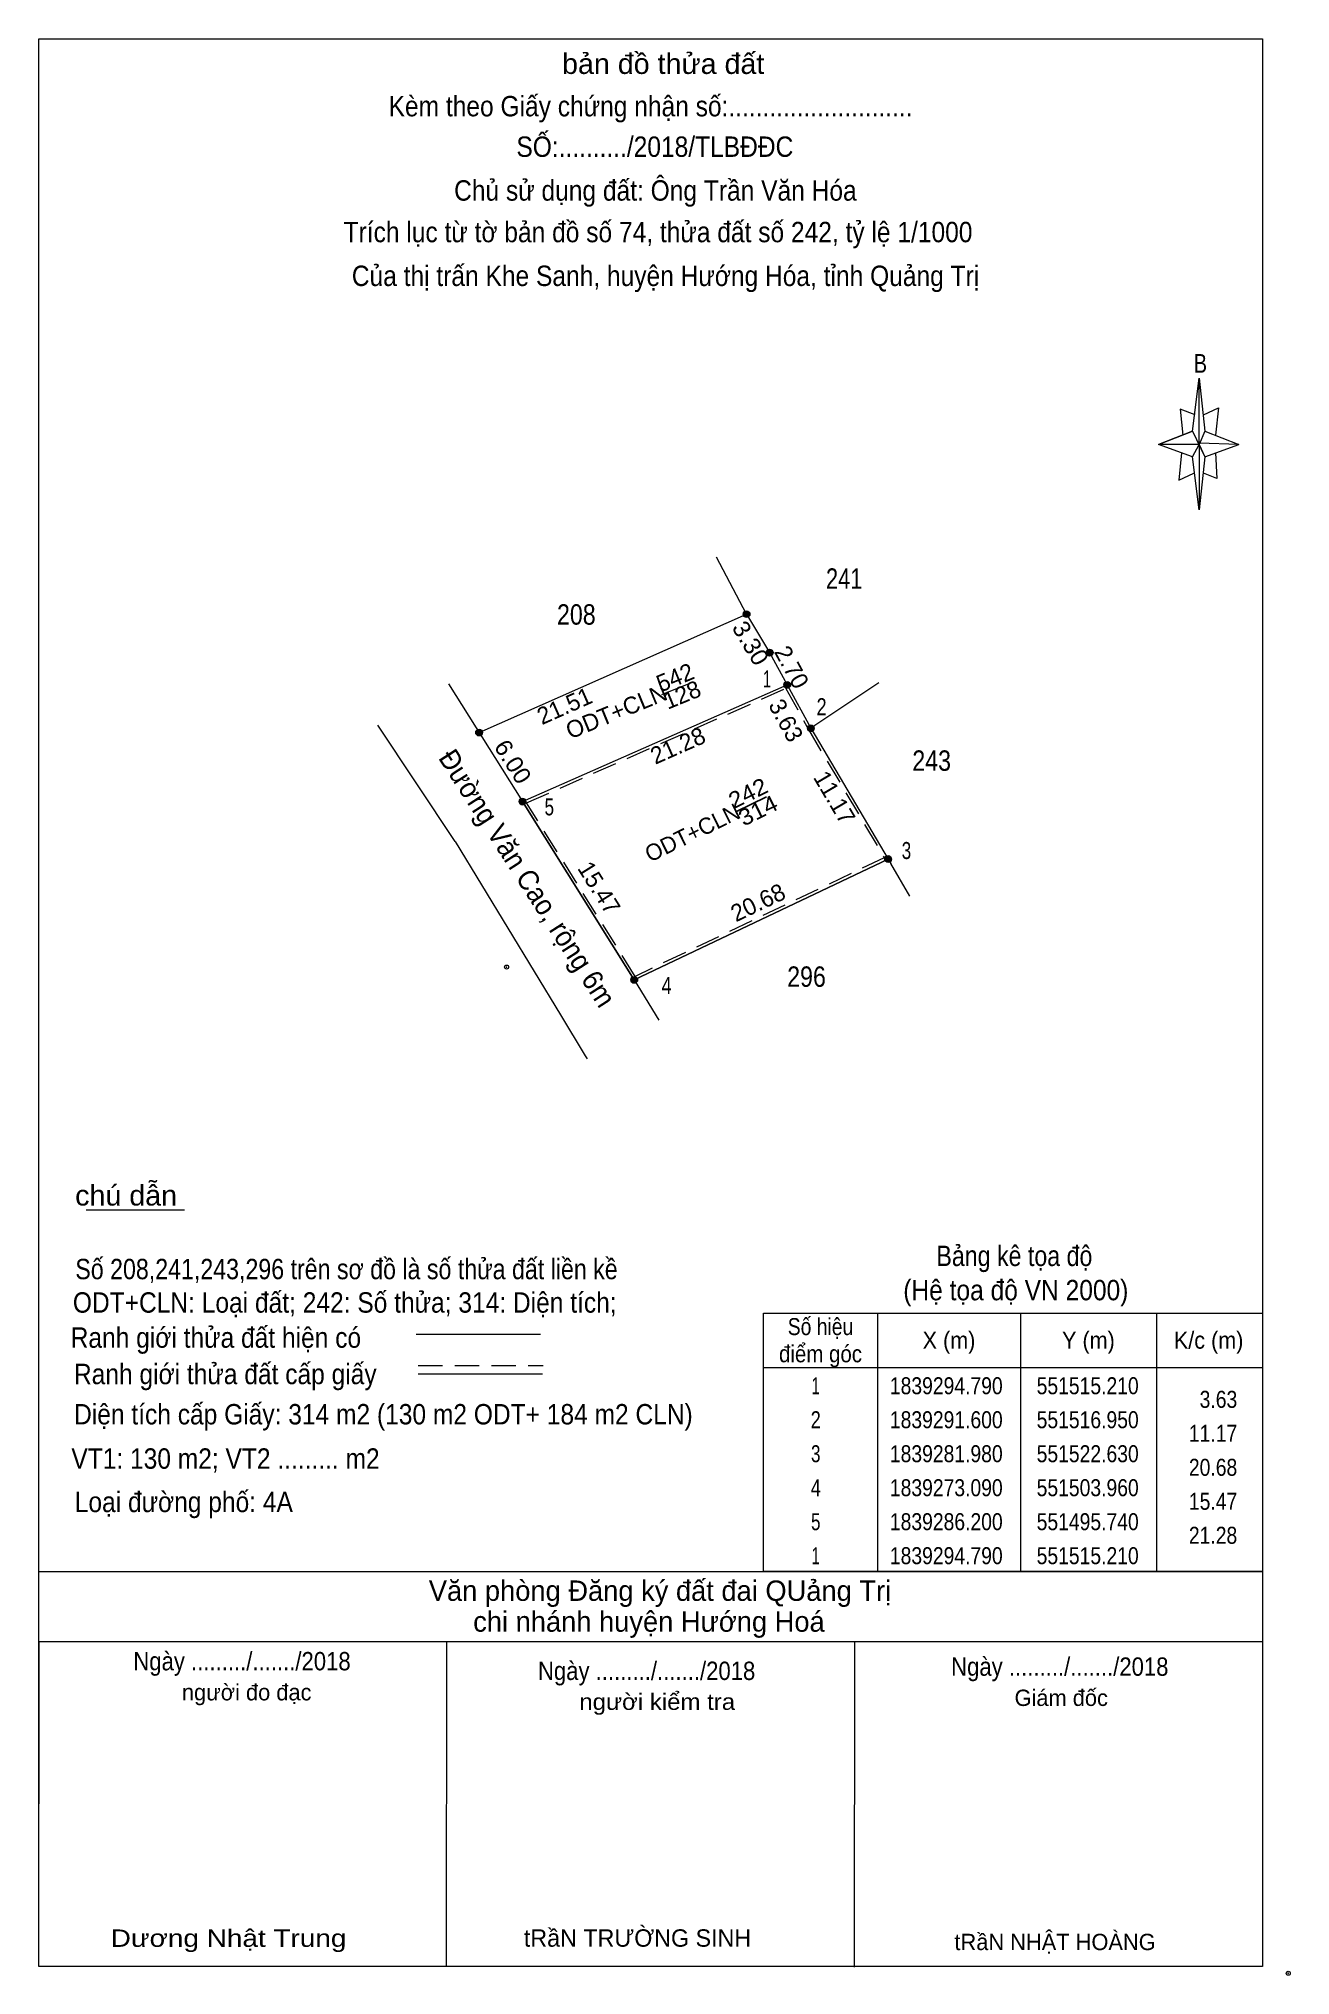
# Model space of a CAD drawing. Header units: metres. Extents: x 551255 to 552054, y 1839191 to 1839364.
# Drawn here: x 551460.2 to 551552.2, y 1839199.9 to 1839342.3 of the extents above; entities that cross this region are included whole.
import ezdxf
from ezdxf.enums import TextEntityAlignment as Align

# ---------------------------------------------------------------- set-up
doc = ezdxf.new("R2010")
doc.units = ezdxf.units.M
doc.header["$LTSCALE"] = 0.6
doc.header["$PDMODE"] = 32
doc.header["$PDSIZE"] = 0.3
doc.linetypes.add('MEDIUM_DASHED', pattern=[4.5, 3, -1.5])
for name, color, linetype, lineweight in [('1', 7, 'Continuous', 13), ('10', 7, 'Continuous', 13), ('17', 7, 'Continuous', 13), ('2', 7, 'Continuous', 13), ('5', 7, 'Continuous', 13), ('6', 7, 'Continuous', 13), ('63', 7, 'Continuous', 13)]:
    doc.layers.add(name, color=color, linetype=linetype, lineweight=lineweight)

msp = doc.modelspace()

# ---------------------------------------------------------------- texts
at = {"layer": '1', "width": 1.2}
msp.add_text('Dương Nhật Trung', height=1.28, dxfattribs=at).set_placement((551482.79, 1839201.96), align=Align.RIGHT)
at = {"layer": '1'}
msp.add_text('tRầN TRƯỜNG SINH', height=1.28, dxfattribs=at).set_placement((551512.56, 1839201.97), align=Align.RIGHT)
at = {"layer": '2'}
for s, width, p in [('241', 0.8, (551519.4, 1839301.86)), ('208', 0.85, (551499.7, 1839299.22)), ('243', 0.85, (551525.835, 1839288.47)), ('296', 0.85, (551516.63, 1839272.58))]:
    msp.add_text(s, height=1.5, dxfattribs=dict(at, width=width)).set_placement(p, align=Align.CENTER)
for s, height, rotation, width, p in [('3.30', 1.25, 300.994, 1.05, (551511.978, 1839297.5418)), ('6.00', 1.25, 302.127, 1.05, (551494.5061, 1839288.8074)), ('Đường Văn Cao, rộng 6m', 1.5, 302.799, 0.95, (551495.4678, 1839280.1663)), ('242', 1.2, 26.275, 1.1, (551512.5944, 1839286.2888)), ('314', 1.2, 26.275, 1.1, (551513.3294, 1839285.0112))]:
    msp.add_text(s, height=height, rotation=rotation, dxfattribs=dict(at, width=width)).set_placement(p, align=Align.CENTER)
for s, rotation, p in [('2.70', 298.56, (551514.9934, 1839295.7988)), ('542', 22.282, (551507.203, 1839294.7603)), ('21.51', 23.884, (551499.0819, 1839292.6701)), ('ODT+CLN', 22.282, (551502.883, 1839292.261)), ('128', 22.282, (551507.708, 1839293.4842)), ('21.28', 23.807, (551507.4177, 1839289.7528))]:
    msp.add_text(s, height=1.25, rotation=rotation, dxfattribs=at).set_placement(p, align=Align.CENTER)
msp.add_text('ODT+CLN ', height=1.2, rotation=26.275, dxfattribs=at).set_placement((551512.2788, 1839285.2425), align=Align.RIGHT)
at = {"layer": '5'}
for s, height, width, p in [('bản đồ thửa đất', 1.5, 1.05, (551506.09, 1839339.73)), ('Kèm theo Giấy chứng nhận số:...........................', 1.5, 0.9, (551505.16, 1839336.61)), ('SỐ:........../2018/TLBĐĐC', 1.5, 0.9, (551505.475, 1839333.63)), ('Chủ sử dụng đất: Ông Trần Văn Hóa', 1.5, 0.9, (551505.515, 1839330.41)), ('Trích lục từ tờ bản đồ số 74, thửa đất số 242, tỷ lệ 1/1000 ', 1.5, 0.9, (551505.96, 1839327.35)), ('Của thị trấn Khe Sanh, huyện Hướng Hóa, tỉnh Quảng Trị', 1.5, 0.9, (551506.26, 1839324.13)), ('B', 1.378, 0.8, (551545.6, 1839317.75))]:
    msp.add_text(s, height=height, dxfattribs=dict(at, width=width)).set_placement(p, align=Align.CENTER)
at = {"layer": '6'}
for s, width, p in [('chú dẫn', 1.05, (551462.84, 1839256.49)), ('Số 208,241,243,296 trên sơ đồ là số thửa đất liền kề', 0.85, (551462.85, 1839251.07)), ('ODT+CLN: Loại đất; 242: Số thửa; 314: Diện tích;', 0.9, (551462.67, 1839248.61)), ('Ranh giới thửa đất hiện có ', 0.9, (551462.51, 1839246.03)), ('Ranh giới thửa đất cấp giấy', 0.9, (551462.75, 1839243.35)), ('Diện tích cấp Giấy: 314 m2 (130 m2 ODT+ 184 m2 CLN)', 0.9, (551462.76, 1839240.39)), ('VT1: 130 m2; VT2 ......... m2', 0.9, (551462.56, 1839237.13)), ('Loại đường phố: 4A', 0.9, (551462.81, 1839233.94))]:
    msp.add_text(s, height=1.5, dxfattribs=dict(at, width=width)).set_placement(p)
for s, height, width, p in [('Bảng kê tọa độ', 1.5, 0.85, (551531.92, 1839252.04)), ('(Hệ tọa độ VN 2000)', 1.5, 0.9, (551532.025, 1839249.52)), ('Ngày ........./......./2018', 1.35, 0.9, (551475.11, 1839222.3)), ('Ngày ........./......./2018', 1.35, 0.9, (551535.26, 1839221.9)), ('Ngày ........./......./2018', 1.35, 0.9, (551504.87, 1839221.59)), ('người kiểm tra', 1.2, 1.1, (551505.65, 1839219.39))]:
    msp.add_text(s, height=height, dxfattribs=dict(at, width=width)).set_placement(p, align=Align.CENTER)
for s, height, p in [(' Văn phòng Đăng ký đất đai QUảng Trị', 1.5, (551505.575, 1839227.41)), ('chi nhánh huyện Hướng Hoá', 1.5, (551505.04, 1839225.14)), ('người đo đạc', 1.2, (551475.455, 1839220.09)), ('Giám đốc', 1.2, (551535.365, 1839219.68)), ('tRầN NHẬT HOÀNG', 1.2, (551534.91, 1839201.72))]:
    msp.add_text(s, height=height, dxfattribs=at).set_placement(p, align=Align.CENTER)
at = {"layer": '63'}
for s, width, p in [('1', 0.65, (551514.03, 1839294.6)), ('2', 0.8, (551518.11, 1839292.56)), ('5', 0.75, (551498.06, 1839285.19)), ('3', 0.75, (551524.33, 1839281.98)), ('4', 0.8, (551506.71, 1839272.05)), ('3.63', 0.85, (551548.31, 1839241.61)), ('11.17', 0.85, (551548.31, 1839239.11)), ('20.68', 0.85, (551548.31, 1839236.61)), ('15.47', 0.85, (551548.31, 1839234.11)), ('21.28', 0.85, (551548.31, 1839231.61))]:
    msp.add_text(s, height=1.25, dxfattribs=dict(at, width=width)).set_placement(p, align=Align.RIGHT)
for s, rotation, p in [('3.63', 298.61, (551514.5686, 1839291.8793)), ('11.17', 300.559, (551518.1495, 1839286.1878)), ('15.47', 302.088, (551500.8487, 1839279.532)), ('20.68', 25.462, (551513.3263, 1839278.2182))]:
    msp.add_text(s, height=1.25, rotation=rotation, dxfattribs=at).set_placement(p, align=Align.CENTER)
for s, width, p in [('Số hiệu', 0.85, (551517.66, 1839246.96)), ('điểm góc', 0.9, (551517.66, 1839244.96)), ('X (m)', 0.95, (551527.11, 1839245.96)), ('Y (m)', 0.95, (551537.365, 1839245.96)), ('K/c (m)', 0.95, (551546.205, 1839245.96)), ('1', 0.65, (551517.305, 1839242.61)), ('1839294.790', 0.85, (551526.91, 1839242.61)), ('551515.210', 0.85, (551537.31, 1839242.61)), ('2', 0.8, (551517.31, 1839240.11)), ('1839291.600', 0.85, (551526.91, 1839240.11)), ('551516.950', 0.85, (551537.31, 1839240.11)), ('3', 0.75, (551517.31, 1839237.61)), ('1839281.980', 0.85, (551526.91, 1839237.61)), ('551522.630', 0.85, (551537.31, 1839237.61)), ('4', 0.8, (551517.315, 1839235.11)), ('1839273.090', 0.85, (551526.91, 1839235.11)), ('551503.960', 0.85, (551537.31, 1839235.11)), ('5', 0.75, (551517.31, 1839232.61)), ('1839286.200', 0.85, (551526.91, 1839232.61)), ('551495.740', 0.85, (551537.31, 1839232.61)), ('1', 0.65, (551517.305, 1839230.11)), ('1839294.790', 0.85, (551526.91, 1839230.11)), ('551515.210', 0.85, (551537.31, 1839230.11))]:
    msp.add_text(s, height=1.25, dxfattribs=dict(at, width=width)).set_placement(p, align=Align.CENTER)

# ---------------------------------------------------------------- hatches: boundary and pattern name
at = {"layer": '63'}
for points in [[(551512.47, 1839299.99, 1), (551511.97, 1839299.99, 1)], [(551514.17, 1839297.16, 1), (551513.67, 1839297.16, 1)], [(551515.46, 1839294.79, 1), (551514.96, 1839294.79, 1)], [(551517.2, 1839291.6, 1), (551516.7, 1839291.6, 1)], [(551492.8, 1839291.28, 1), (551492.3, 1839291.28, 1)], [(551495.99, 1839286.2, 1), (551495.49, 1839286.2, 1)], [(551522.88, 1839281.98, 1), (551522.38, 1839281.98, 1)], [(551504.21, 1839273.09, 1), (551503.71, 1839273.09, 1)]]:
    msp.add_hatch(color=256, dxfattribs=at).paths.add_polyline_path(points)

# ---------------------------------------------------------------- linework, layer by layer
at = {"layer": '1'}
msp.add_lwpolyline([(551515.21, 1839294.79), (551516.95, 1839291.6), (551522.63, 1839281.98), (551503.96, 1839273.09), (551495.74, 1839286.2)], close=True, dxfattribs=at)
at = {"layer": '1', "linetype": 'MEDIUM_DASHED'}
msp.add_lwpolyline([(551515.12, 1839294.53), (551516.78, 1839291.5), (551522.35, 1839282.07), (551504.03, 1839273.35), (551496.03, 1839286.11)], close=True, dxfattribs=at)
at = {"layer": '1'}
msp.add_point((551494.57, 1839274.03), dxfattribs=at)
at = {"layer": '10'}
for p, q in [((551490.3, 1839294.87), (551495.74, 1839286.2)), ((551490.78, 1839283.27), (551485.1, 1839291.82)), ((551503.96, 1839273.09), (551505.76, 1839270.12))]:
    msp.add_line(p, q, dxfattribs=at)
msp.add_lwpolyline([(551490.78, 1839283.27), (551498.54, 1839270.51), (551500.35, 1839267.5)], dxfattribs=at)
at = {"layer": '17'}
for p, q in [((551463.65, 1839256.17), (551470.89, 1839256.17)), ((551460.16, 1839200.52), (551460.18, 1839224.43)), ((551490.16, 1839200.49), (551490.18, 1839224.41)), ((551520.16, 1839200.47), (551520.18, 1839224.38))]:
    msp.add_line(p, q, dxfattribs=at)
at = {"layer": '2'}
for p, q in [((551512.22, 1839299.99), (551510.01, 1839304.19)), ((551492.55, 1839291.28), (551512.22, 1839299.99)), ((551495.74, 1839286.2), (551515.21, 1839294.79)), ((551506, 1839294.09), (551508.24, 1839295)), ((551521.95, 1839294.94), (551516.95, 1839291.6)), ((551516.95, 1839291.6), (551522.63, 1839281.98)), ((551495.74, 1839286.2), (551503.96, 1839273.09)), ((551503.96, 1839273.09), (551522.63, 1839281.98)), ((551522.63, 1839281.98), (551522.82, 1839281.66)), ((551524.24, 1839279.25), (551522.82, 1839281.66)), ((551500.35, 1839267.5), (551500.49, 1839267.27))]:
    msp.add_line(p, q, dxfattribs=at)
at = {"layer": '2', "lineweight": 25}
msp.add_line((551511.43, 1839285.44), (551513.68, 1839286.55), dxfattribs=at)
at = {"layer": '2'}
msp.add_lwpolyline([(551512.22, 1839299.99), (551513.92, 1839297.16), (551515.21, 1839294.79), (551516.95, 1839291.6)], dxfattribs=at)
at = {"layer": '5'}
for p, q in [((551545.02, 1839313.46), (551545.52, 1839317.36)), ((551545.92, 1839313.46), (551548.42, 1839312.46)), ((551545.02, 1839311.56), (551542.52, 1839312.46)), ((551545.92, 1839311.56), (551545.52, 1839307.66)), ((551546.72, 1839311.86), (551546.82, 1839309.96)), ((551546.82, 1839309.96), (551545.82, 1839310.36))]:
    msp.add_line(p, q, dxfattribs=at)
for points in [[(551460.16, 1839342.32), (551550.16, 1839342.32), (551550.16, 1839200.52), (551460.16, 1839200.52)], [(551545.52, 1839317.36), (551545.92, 1839313.46), (551545.52, 1839312.46)], [(551545.52, 1839312.46), (551542.52, 1839312.46), (551545.02, 1839313.46), (551545.92, 1839311.56), (551548.42, 1839312.46), (551545.52, 1839312.56)], [(551545.52, 1839312.46), (551545.52, 1839307.66), (551545.02, 1839311.56)]]:
    msp.add_lwpolyline(points, close=True, dxfattribs=at)
for points in [[(551545.22, 1839314.66), (551544.12, 1839315.06), (551544.32, 1839313.16)], [(551545.82, 1839314.66), (551546.92, 1839315.16), (551546.72, 1839313.16)], [(551545.52, 1839312.46), (551545.02, 1839313.46), (551542.52, 1839312.46)], [(551544.22, 1839311.86), (551544.02, 1839309.86), (551545.12, 1839310.36)], [(551545.52, 1839312.46), (551545.92, 1839311.56), (551548.42, 1839312.46)]]:
    msp.add_lwpolyline(points, dxfattribs=at)
at = {"layer": '6'}
for p, q in [((551487.92, 1839247.04), (551497.06, 1839247.04)), ((551488.06, 1839244.11), (551497.2, 1839244.11)), ((551460.16, 1839229.58), (551550.16, 1839229.58)), ((551460.16, 1839229.58), (551550.16, 1839229.58)), ((551460.16, 1839224.42), (551550.16, 1839224.42))]:
    msp.add_line(p, q, dxfattribs=at)
at = {"layer": '6', "linetype": 'MEDIUM_DASHED'}
msp.add_line((551488.06, 1839244.73), (551497.26, 1839244.73), dxfattribs=at)
at = {"layer": '6'}
msp.add_point((551552.06, 1839200.02), dxfattribs=at)
at = {"layer": '63'}
for p, q in [((551521.86, 1839248.58), (551521.86, 1839229.58)), ((551532.36, 1839248.58), (551532.36, 1839229.58)), ((551542.36, 1839248.58), (551542.36, 1839229.58)), ((551513.46, 1839244.58), (551550.16, 1839244.58))]:
    msp.add_line(p, q, dxfattribs=at)
msp.add_lwpolyline([(551513.46, 1839248.58), (551550.16, 1839248.58), (551550.16, 1839229.58), (551513.46, 1839229.58)], close=True, dxfattribs=at)
for centre in [(551512.22, 1839299.99), (551513.92, 1839297.16), (551515.21, 1839294.79), (551516.95, 1839291.6), (551492.55, 1839291.28), (551495.74, 1839286.2), (551522.63, 1839281.98), (551503.96, 1839273.09)]:
    msp.add_circle(centre, 0.25, dxfattribs=at)

msp.set_redraw_order([(e.dxf.handle, doc.entitydb.next_handle()) for e in msp.query("TEXT MTEXT ATTDEF DIMENSION ARC_DIMENSION")])  # texts and dimensions are drawn at this point

doc.saveas('drawing.dxf')
